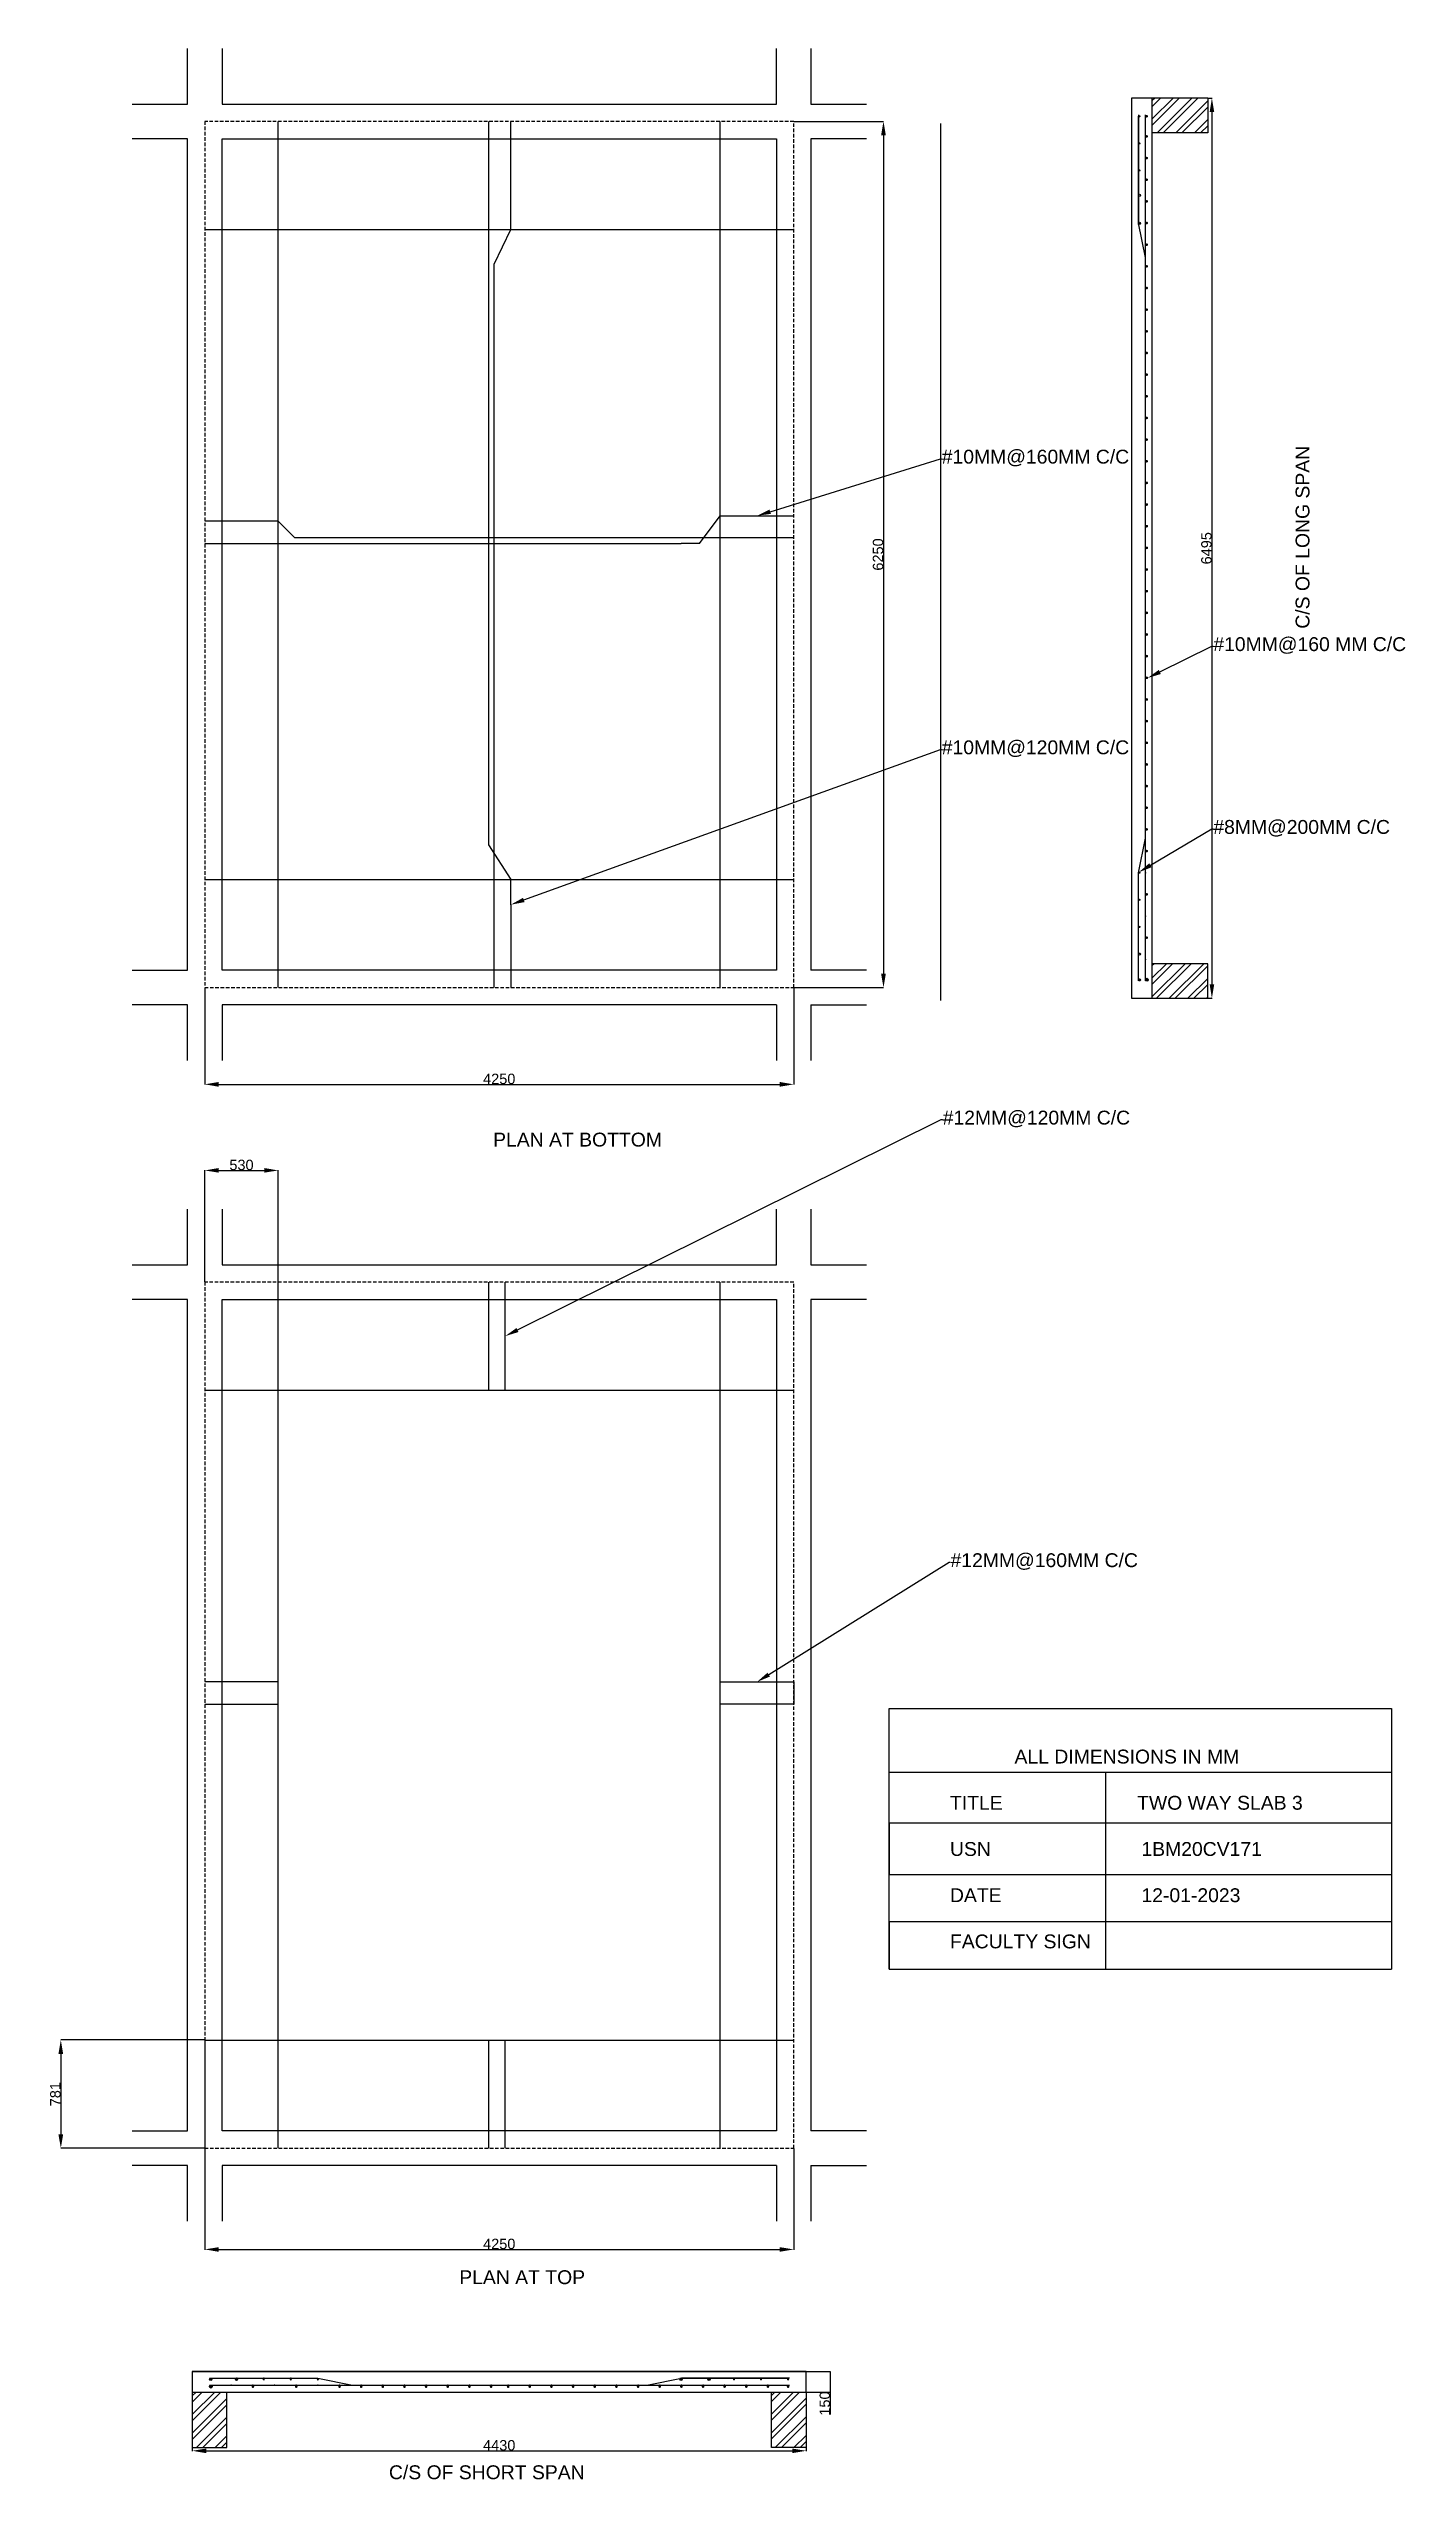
# Model space of a CAD drawing. Header units: inches. Extents: x 448145 to 618619, y -64863 to 148507.
# Drawn here: x 453236 to 463028, y 111981 to 129519 of the extents above; entities that cross this region are included whole.
import ezdxf
from ezdxf import colors
from ezdxf.entities.mleader import LeaderData, LeaderLine
from ezdxf.math import Vec2, Vec3

# ---------------------------------------------------------------- set-up
doc = ezdxf.new("R2010")
doc.units = ezdxf.units.IN
doc.header["$MEASUREMENT"] = 0
doc.linetypes.add('DASHEDX2', pattern=[38.1, 25.4, -12.7])
doc.styles.get("Standard").update_dxf_attribs({"font": 'Arial.ttf', "height": 75})
doc.dimstyles.new('ISO-25', dxfattribs={"dimtxt": 2.5, "dimasz": 2.5, "dimexe": 1.25, "dimexo": 0.625, "dimtad": 1, "dimtxsty": 'Standard', "dimcen": 2.5, "dimadec": 0, "dimazin": 0, "dimtfac": 1, "dimtmove": 0, "dimatfit": 3, "dimfxl": 0, "dimarcsym": 0})
pattern_1 = [(45, (451863.91, 122701.06), (-67.3519, 67.3519), []), (45, (451908.81, 122701.06), (-67.3519, 67.3519), [])]

msp = doc.modelspace()

# ---------------------------------------------------------------- texts
at = {"insert": (462235.255, 125333.492), "char_height": 100, "attachment_point": 1, "rotation": 90}
msp.add_mtext_dynamic_manual_height_columns('C/S OF LONG SPAN', width=2683.8283, gutter_width=12.5, heights=[0], dxfattribs=at)
at = {"char_height": 100, "attachment_point": 1}
for s, width, insert in [('PLAN AT BOTTOM', 3233.06691, (456443.833, 121697.383)), ('            ALL DIMENSIONS IN MM\\P\\PTITLE                         TWO WAY SLAB 3\\P\\PUSN                            1BM20CV171\\P\\PDATE                          12-01-2023\\P\\PFACULTY SIGN       ', 10712.76427, (459740.919, 117245.818)), ('PLAN AT TOP', 1989.15788, (456199.444, 113489.498)), ('C/S OF SHORT SPAN', 1756.9819, (455691.953, 112082.134))]:
    msp.add_mtext_dynamic_manual_height_columns(s, width=width, gutter_width=12.5, heights=[0], dxfattribs=dict(at, insert=insert))

# ---------------------------------------------------------------- blocks, each defined once
blk = doc.blocks.new('*D322')
at = {"color": 0, "lineweight": -2}
for p, q in [((454363, 114369), (454363, 113638)), ((458613, 114369), (458613, 113638)), ((454463, 113640), (458513, 113640))]:
    blk.add_line(p, q, dxfattribs=at)
at = {"color": 0}
for points in [[(454463, 113656), (454463, 113623), (454363, 113640)], [(458513, 113656), (458513, 113623), (458613, 113640)]]:
    blk.add_solid(points, dxfattribs=at)
at = {"layer": 'Defpoints', "color": 0}
for p in [(454363, 114370), (458613, 114370), (458613, 113640)]:
    blk.add_point(p, dxfattribs=at)
at = {"color": 0, "insert": (456488, 113679), "char_height": 75, "attachment_point": 5}
blk.add_mtext('4250', dxfattribs=at)
blk = doc.blocks.new('*D323')
at = {"color": 0, "lineweight": -2}
for p, q in [((461602, 129162), (461633, 129162)), ((461631, 129062), (461631, 122767)), ((461602, 122667), (461633, 122667))]:
    blk.add_line(p, q, dxfattribs=at)
at = {"color": 0}
for points in [[(461615, 129062), (461648, 129062), (461631, 129162)], [(461615, 122767), (461648, 122767), (461631, 122667)]]:
    blk.add_solid(points, dxfattribs=at)
at = {"layer": 'Defpoints', "color": 0}
for p in [(461601, 129162), (461601, 122667), (461631, 122667)]:
    blk.add_point(p, dxfattribs=at)
at = {"color": 0, "insert": (461592, 125914), "char_height": 75, "attachment_point": 5, "rotation": 90}
blk.add_mtext('6495', dxfattribs=at)
blk = doc.blocks.new('*D324')
at = {"color": 0, "lineweight": -2}
for p, q in [((454363, 122743), (454363, 122045)), ((458613, 122743), (458613, 122045)), ((454463, 122046), (458513, 122046))]:
    blk.add_line(p, q, dxfattribs=at)
at = {"color": 0}
for points in [[(454463, 122063), (454463, 122029), (454363, 122046)], [(458513, 122063), (458513, 122029), (458613, 122046)]]:
    blk.add_solid(points, dxfattribs=at)
at = {"layer": 'Defpoints', "color": 0}
for p in [(454363, 122744), (458613, 122744), (458613, 122046)]:
    blk.add_point(p, dxfattribs=at)
at = {"color": 0, "insert": (456488, 122085), "char_height": 75, "attachment_point": 5}
blk.add_mtext('4250', dxfattribs=at)
blk = doc.blocks.new('*D325')
at = {"color": 0, "lineweight": -2}
for p, q in [((458614, 128994), (459262, 128994)), ((459261, 128894), (459261, 122844)), ((458614, 122744), (459262, 122744))]:
    blk.add_line(p, q, dxfattribs=at)
at = {"color": 0}
for points in [[(459244, 128894), (459278, 128894), (459261, 128994)], [(459244, 122844), (459278, 122844), (459261, 122744)]]:
    blk.add_solid(points, dxfattribs=at)
at = {"layer": 'Defpoints', "color": 0}
for p in [(458613, 128994), (458613, 122744), (459261, 122744)]:
    blk.add_point(p, dxfattribs=at)
at = {"color": 0, "insert": (459222, 125869), "char_height": 75, "attachment_point": 5, "rotation": 90}
blk.add_mtext('6250', dxfattribs=at)
blk = doc.blocks.new('*D326')
at = {"color": 0, "lineweight": -2}
for p, q in [((458704, 112760), (458878, 112760)), ((458704, 112610), (458878, 112610)), ((458877, 112757), (458877, 112612)), ((458877, 112610), (458877, 112448))]:
    blk.add_line(p, q, dxfattribs=at)
at = {"color": 0}
for points in [[(458876, 112757), (458877, 112757), (458877, 112760)], [(458876, 112612), (458877, 112612), (458877, 112610)]]:
    blk.add_solid(points, dxfattribs=at)
at = {"layer": 'Defpoints', "color": 0}
for p in [(458703, 112760), (458703, 112610), (458877, 112610)]:
    blk.add_point(p, dxfattribs=at)
at = {"color": 0, "insert": (458838, 112528), "char_height": 75, "attachment_point": 5, "rotation": 90}
blk.add_mtext('150', dxfattribs=at)
blk = doc.blocks.new('*D327')
at = {"color": 0, "lineweight": -2}
for p, q in [((454362, 115151), (453323, 115151)), ((453324, 115051), (453324, 114470)), ((454362, 114370), (453323, 114370))]:
    blk.add_line(p, q, dxfattribs=at)
at = {"color": 0}
for points in [[(453307, 115051), (453341, 115051), (453324, 115151)], [(453307, 114470), (453341, 114470), (453324, 114370)]]:
    blk.add_solid(points, dxfattribs=at)
at = {"layer": 'Defpoints', "color": 0}
for p in [(454363, 115151), (453324, 114370), (454363, 114370)]:
    blk.add_point(p, dxfattribs=at)
at = {"color": 0, "insert": (453285, 114760), "char_height": 75, "attachment_point": 5, "rotation": 90}
blk.add_mtext('781', dxfattribs=at)
blk = doc.blocks.new('*D328')
at = {"color": 0, "lineweight": -2}
for p, q in [((454363, 120620), (454363, 121427)), ((454463, 121425), (454793, 121425)), ((454893, 120620), (454893, 121427))]:
    blk.add_line(p, q, dxfattribs=at)
at = {"color": 0}
for points in [[(454463, 121442), (454463, 121409), (454363, 121425)], [(454793, 121442), (454793, 121409), (454893, 121425)]]:
    blk.add_solid(points, dxfattribs=at)
at = {"layer": 'Defpoints', "color": 0}
for p in [(454893, 121425), (454363, 120620), (454893, 120620)]:
    blk.add_point(p, dxfattribs=at)
at = {"color": 0, "insert": (454628, 121464), "char_height": 75, "attachment_point": 5}
blk.add_mtext('530', dxfattribs=at)
blk = doc.blocks.new('*D329')
at = {"color": 0, "lineweight": -2}
for p, q in [((454273, 112209), (454273, 112185)), ((454373, 112187), (458603, 112187)), ((458703, 112209), (458703, 112185))]:
    blk.add_line(p, q, dxfattribs=at)
at = {"color": 0}
for points in [[(454373, 112203), (454373, 112170), (454273, 112187)], [(458603, 112203), (458603, 112170), (458703, 112187)]]:
    blk.add_solid(points, dxfattribs=at)
at = {"layer": 'Defpoints', "color": 0}
for p in [(454273, 112210), (458703, 112210), (458703, 112187)]:
    blk.add_point(p, dxfattribs=at)
at = {"color": 0, "insert": (456488, 112226), "char_height": 75, "attachment_point": 5}
blk.add_mtext('4430', dxfattribs=at)

# ---------------------------------------------------------------- dimensions: what is measured, and where the dimension line sits
for base, p1, p2, picture, middle in [((461631.3806, 122666.6657), (461601.0055, 129161.6705), (461601.0055, 122666.6657), '*D323', (461592.4626, 125914.1681)), ((459260.938, 122743.864), (458612.93, 128993.864), (458612.93, 122743.864), '*D325', (459222.02, 125868.864)), ((453324.037, 114369.811), (454362.93, 115150.811), (454362.93, 114369.811), '*D327', (453285.119, 114760.311))]:
    dim = msp.add_linear_dim(base=base, p1=p1, p2=p2, angle=90, dimstyle='ISO-25', override={"dimtxt": 100, "dimasz": 100})
    dim.commit()
    dim.dimension.update_dxf_attribs({"geometry": picture, "text_midpoint": middle})
for base, p1, p2, picture, middle in [((458612.93, 122046.054), (454362.93, 122743.864), (458612.93, 122743.864), '*D324', (456487.93, 122084.972)), ((454892.93, 121425.363), (454362.93, 120619.811), (454892.93, 120619.811), '*D328', (454627.93, 121464.307)), ((458612.93, 113639.596), (454362.93, 114369.811), (458612.93, 114369.811), '*D322', (456487.93, 113678.514)), ((458702.93, 112186.73), (454272.93, 112209.923), (458702.93, 112209.923), '*D329', (456487.93, 112225.674))]:
    dim = msp.add_linear_dim(base=base, p1=p1, p2=p2, dimstyle='ISO-25', override={"dimtxt": 100, "dimasz": 100})
    dim.commit()
    dim.dimension.update_dxf_attribs({"geometry": picture, "text_midpoint": middle})
dim = msp.add_linear_dim(base=(458876.764, 112609.923), p1=(458702.93, 112759.923), p2=(458702.93, 112609.923), angle=90, dimstyle='ISO-25')
dim.commit()
dim.dimension.update_dxf_attribs({"geometry": '*D326', "text_midpoint": (458837.846, 112527.603)})

# ---------------------------------------------------------------- hatches: boundary and pattern name
h = msp.add_hatch()
h.set_pattern_fill('ANSI32', color=256, scale=10)
h.set_pattern_definition([(45, (450495.52, 121538.68), (-67.3519, 67.3519), []), (45, (450540.42, 121538.68), (-67.3519, 67.3519), [])])
h.paths.add_polyline_path([(461201.005, 122916.666), (461201.005, 122666.666), (461601.005, 122666.666), (461601.005, 122916.666)])
h.paths.add_polyline_path([(461601.005, 128911.011), (461601.005, 129161.011), (461201.005, 129161.011), (461201.005, 128911.011)])
h = msp.add_hatch(color=256)
h.dxf.hatch_style = 1
h.paths.add_polyline_path([(461117.005, 129030.542, 0.92118331), (461101.113, 129031.848), (461101.113, 129029.236, 0.92118331)])
h = msp.add_hatch(color=256)
h.dxf.hatch_style = 1
h.paths.add_polyline_path([(461151.005, 129030.893, 1), (461171.005, 129030.893, 1)])
h = msp.add_hatch(color=256)
h.dxf.hatch_style = 1
h.paths.add_polyline_path([(461117.005, 128835.292, 0.92118331), (461101.113, 128836.598), (461101.113, 128833.986, 0.92118331)])
h = msp.add_hatch(color=256)
h.dxf.hatch_style = 1
h.paths.add_polyline_path([(461151.005, 128885.416, 1), (461171.005, 128885.416, 1)])
h = msp.add_hatch(color=256)
h.dxf.hatch_style = 1
h.paths.add_polyline_path([(461151.005, 128729.166, 1), (461171.005, 128729.166, 1)])
h = msp.add_hatch(color=256)
h.dxf.hatch_style = 1
h.paths.add_polyline_path([(461117.005, 128640.042, 0.92118331), (461101.113, 128641.348), (461101.113, 128638.736, 0.92118331)])
h = msp.add_hatch(color=256)
h.dxf.hatch_style = 1
h.paths.add_polyline_path([(461151.005, 128572.916, 1), (461171.005, 128572.916, 1)])
h = msp.add_hatch(color=256)
h.dxf.hatch_style = 1
h.paths.add_polyline_path([(461101.005, 128461.348), (461101.005, 128458.761, 0.921923971), (461116.9, 128460.055, 0.921923971)])
h.paths.add_polyline_path([(461101.005, 122986.916), (461101.005, 122984.329, 0.921923971), (461116.9, 122985.622, 0.921923971)])
h = msp.add_hatch(color=256)
h.dxf.hatch_style = 1
h.paths.add_polyline_path([(461151.005, 128416.666, 1), (461171.005, 128416.666, 1)])
h = msp.add_hatch(color=256)
h.dxf.hatch_style = 1
h.paths.add_polyline_path([(461102.619, 128252.599, 0.711407974), (461116.898, 128257.556, 0.871842958), (461101.195, 128259.716)])
h = msp.add_hatch(color=256)
h.dxf.hatch_style = 1
h.paths.add_polyline_path([(461151.005, 128260.416, 1), (461171.005, 128260.416, 1)])
h = msp.add_hatch(color=256)
h.dxf.hatch_style = 1
h.paths.add_polyline_path([(461151.005, 128104.166, 1), (461171.005, 128104.166, 1)])
h = msp.add_hatch(color=256)
h.dxf.hatch_style = 1
h.paths.add_polyline_path([(461151.005, 127947.916, 1), (461171.005, 127947.916, 1)])
h = msp.add_hatch(color=256)
h.dxf.hatch_style = 1
h.paths.add_polyline_path([(461151.005, 127791.666, 1), (461171.005, 127791.666, 1)])
h = msp.add_hatch(color=256)
h.dxf.hatch_style = 1
h.paths.add_polyline_path([(461151.005, 127635.416, 1), (461171.005, 127635.416, 1)])
h = msp.add_hatch(color=256)
h.dxf.hatch_style = 1
h.paths.add_polyline_path([(461151.005, 127479.166, 1), (461171.005, 127479.166, 1)])
h = msp.add_hatch(color=256)
h.dxf.hatch_style = 1
h.paths.add_polyline_path([(461151.005, 127322.916, 1), (461171.005, 127322.916, 1)])
h = msp.add_hatch(color=256)
h.dxf.hatch_style = 1
h.paths.add_polyline_path([(461151.005, 127166.666, 1), (461171.005, 127166.666, 1)])
h = msp.add_hatch(color=256)
h.dxf.hatch_style = 1
h.paths.add_polyline_path([(461151.005, 127010.416, 1), (461171.005, 127010.416, 1)])
h = msp.add_hatch(color=256)
h.dxf.hatch_style = 1
h.paths.add_polyline_path([(461151.005, 126854.166, 1), (461171.005, 126854.166, 1)])
h = msp.add_hatch(color=256)
h.dxf.hatch_style = 1
h.paths.add_polyline_path([(461151.005, 126697.916, 1), (461171.005, 126697.916, 1)])
h = msp.add_hatch(color=256)
h.dxf.hatch_style = 1
h.paths.add_polyline_path([(461151.005, 126541.666, 1), (461171.005, 126541.666, 1)])
h = msp.add_hatch(color=256)
h.dxf.hatch_style = 1
h.paths.add_polyline_path([(461151.005, 126385.416, 1), (461171.005, 126385.416, 1)])
h = msp.add_hatch(color=256)
h.dxf.hatch_style = 1
h.paths.add_polyline_path([(461151.005, 126229.166, 1), (461171.005, 126229.166, 1)])
h = msp.add_hatch(color=256)
h.dxf.hatch_style = 1
h.paths.add_polyline_path([(461151.005, 126072.916, 1), (461171.005, 126072.916, 1)])
h = msp.add_hatch(color=256)
h.dxf.hatch_style = 1
h.paths.add_polyline_path([(461151.005, 125916.666, 1), (461171.005, 125916.666, 1)])
h = msp.add_hatch(color=256)
h.dxf.hatch_style = 1
h.paths.add_polyline_path([(461151.005, 125760.416, 1), (461171.005, 125760.416, 1)])
h = msp.add_hatch(color=256)
h.dxf.hatch_style = 1
h.paths.add_polyline_path([(461151.005, 125604.166, 1), (461171.005, 125604.166, 1)])
h = msp.add_hatch(color=256)
h.dxf.hatch_style = 1
h.paths.add_polyline_path([(461151.005, 125447.916, 1), (461171.005, 125447.916, 1)])
h = msp.add_hatch(color=256)
h.dxf.hatch_style = 1
h.paths.add_polyline_path([(461151.005, 125291.666, 1), (461171.005, 125291.666, 1)])
h = msp.add_hatch(color=256)
h.dxf.hatch_style = 1
h.paths.add_polyline_path([(461151.005, 125135.416, 1), (461171.005, 125135.416, 1)])
h = msp.add_hatch(color=256)
h.dxf.hatch_style = 1
h.paths.add_polyline_path([(461151.005, 124979.166, 1), (461171.005, 124979.166, 1)])
h = msp.add_hatch(color=256)
h.dxf.hatch_style = 1
h.paths.add_polyline_path([(461151.005, 124822.916, 1), (461171.005, 124822.916, 1)])
h = msp.add_hatch(color=256)
h.dxf.hatch_style = 1
h.paths.add_polyline_path([(461151.005, 124666.666, 1), (461171.005, 124666.666, 1)])
h = msp.add_hatch(color=256)
h.dxf.hatch_style = 1
h.paths.add_polyline_path([(461151.005, 124510.416, 1), (461171.005, 124510.416, 1)])
h = msp.add_hatch(color=256)
h.dxf.hatch_style = 1
h.paths.add_polyline_path([(461151.005, 124354.166, 1), (461171.005, 124354.166, 1)])
h = msp.add_hatch(color=256)
h.dxf.hatch_style = 1
h.paths.add_polyline_path([(461151.005, 124197.916, 1), (461171.005, 124197.916, 1)])
h = msp.add_hatch(color=256)
h.dxf.hatch_style = 1
h.paths.add_polyline_path([(461151.005, 124041.666, 1), (461171.005, 124041.666, 1)])
h = msp.add_hatch(color=256)
h.dxf.hatch_style = 1
h.paths.add_polyline_path([(461151.005, 123885.416, 1), (461171.005, 123885.416, 1)])
h = msp.add_hatch(color=256)
h.dxf.hatch_style = 1
h.paths.add_polyline_path([(461151.005, 123729.166, 1), (461171.005, 123729.166, 1)])
h = msp.add_hatch(color=256)
h.dxf.hatch_style = 1
h.paths.add_polyline_path([(461117.005, 123572.666, 0.92118331), (461101.113, 123573.972), (461101.113, 123571.36, 0.92118331)])
h = msp.add_hatch(color=256)
h.dxf.hatch_style = 1
h.paths.add_polyline_path([(461117.005, 123377.416, 0.92118331), (461101.113, 123378.722), (461101.113, 123376.11, 0.92118331)])
h = msp.add_hatch(color=256)
h.dxf.hatch_style = 1
h.paths.add_polyline_path([(461151.005, 123416.666, 1), (461171.005, 123416.666, 1)])
h = msp.add_hatch(color=256)
h.dxf.hatch_style = 1
h.paths.add_polyline_path([(461117.005, 123182.166, 0.92118331), (461101.113, 123183.472), (461101.113, 123180.86, 0.92118331)])
h = msp.add_hatch(color=256)
h.dxf.hatch_style = 1
h.paths.add_polyline_path([(461151.005, 123104.166, 1), (461171.005, 123104.166, 1)])
h = msp.add_hatch(color=256)
h.dxf.hatch_style = 1
h.paths.add_polyline_path([(461116.898, 122799.68, 0.92118331), (461101.005, 122800.986), (461101.005, 122798.374, 0.92118331)])
h = msp.add_hatch(color=256)
h.dxf.hatch_style = 1
h.paths.add_polyline_path([(461171.013, 122801.069, 1), (461151.013, 122801.069, 1)])
h = msp.add_hatch()
h.set_pattern_fill('ANSI32', color=256, scale=10)
h.set_pattern_definition(pattern_1)
h.paths.add_polyline_path([(454272.93, 112209.923), (454522.93, 112209.923), (454522.93, 112609.923), (454272.93, 112609.923)])
h = msp.add_hatch(color=256)
h.dxf.hatch_style = 1
h.paths.add_polyline_path([(454417.333, 112649.916, 1), (454397.333, 112649.916, 1)])
h = msp.add_hatch(color=256)
h.dxf.hatch_style = 1
h.paths.add_polyline_path([(454405.944, 112694.031, 0.92118331), (454407.251, 112709.923), (454404.638, 112709.923, 0.92118331)])
h = msp.add_hatch(color=256)
h.dxf.hatch_style = 1
h.paths.add_polyline_path([(454593.18, 112709.923), (454590.593, 112709.923, 0.921923971), (454591.887, 112694.029, 0.921923971)])
h = msp.add_hatch(color=256)
h.dxf.hatch_style = 1
h.paths.add_polyline_path([(454710.43, 112659.923, 1), (454710.43, 112639.923, 1)])
h = msp.add_hatch(color=256)
h.dxf.hatch_style = 1
h.paths.add_polyline_path([(454788.43, 112693.923, 0.92118331), (454789.737, 112709.816), (454787.124, 112709.816, 0.92118331)])
h = msp.add_hatch(color=256)
h.dxf.hatch_style = 1
h.paths.add_polyline_path([(454983.68, 112693.923, 0.92118331), (454984.987, 112709.816), (454982.374, 112709.816, 0.92118331)])
h = msp.add_hatch(color=256)
h.dxf.hatch_style = 1
h.paths.add_polyline_path([(455022.93, 112659.923, 1), (455022.93, 112639.923, 1)])
h = msp.add_hatch(color=256)
h.dxf.hatch_style = 1
h.paths.add_polyline_path([(455178.93, 112693.923, 0.92118331), (455180.237, 112709.816), (455177.624, 112709.816, 0.92118331)])
h = msp.add_hatch(color=256)
h.dxf.hatch_style = 1
h.paths.add_polyline_path([(455335.43, 112659.923, 1), (455335.43, 112639.923, 1)])
h = msp.add_hatch(color=256)
h.dxf.hatch_style = 1
h.paths.add_polyline_path([(455491.68, 112659.923, 1), (455491.68, 112639.923, 1)])
h = msp.add_hatch(color=256)
h.dxf.hatch_style = 1
h.paths.add_polyline_path([(455647.93, 112659.923, 1), (455647.93, 112639.923, 1)])
h = msp.add_hatch(color=256)
h.dxf.hatch_style = 1
h.paths.add_polyline_path([(455804.18, 112659.923, 1), (455804.18, 112639.923, 1)])
h = msp.add_hatch(color=256)
h.dxf.hatch_style = 1
h.paths.add_polyline_path([(455960.43, 112659.923, 1), (455960.43, 112639.923, 1)])
h = msp.add_hatch(color=256)
h.dxf.hatch_style = 1
h.paths.add_polyline_path([(456116.68, 112659.923, 1), (456116.68, 112639.923, 1)])
h = msp.add_hatch(color=256)
h.dxf.hatch_style = 1
h.paths.add_polyline_path([(456272.93, 112659.923, 1), (456272.93, 112639.923, 1)])
h = msp.add_hatch(color=256)
h.dxf.hatch_style = 1
h.paths.add_polyline_path([(456429.18, 112659.923, 1), (456429.18, 112639.923, 1)])
h = msp.add_hatch(color=256)
h.dxf.hatch_style = 1
h.paths.add_polyline_path([(456552.336, 112659.923, 1), (456552.336, 112639.923, 1)])
h = msp.add_hatch(color=256)
h.dxf.hatch_style = 1
h.paths.add_polyline_path([(456708.586, 112659.923, 1), (456708.586, 112639.923, 1)])
h = msp.add_hatch(color=256)
h.dxf.hatch_style = 1
h.paths.add_polyline_path([(456864.836, 112659.923, 1), (456864.836, 112639.923, 1)])
h = msp.add_hatch(color=256)
h.dxf.hatch_style = 1
h.paths.add_polyline_path([(457021.086, 112659.923, 1), (457021.086, 112639.923, 1)])
h = msp.add_hatch(color=256)
h.dxf.hatch_style = 1
h.paths.add_polyline_path([(457177.336, 112659.923, 1), (457177.336, 112639.923, 1)])
h = msp.add_hatch(color=256)
h.dxf.hatch_style = 1
h.paths.add_polyline_path([(457333.586, 112659.923, 1), (457333.586, 112639.923, 1)])
h = msp.add_hatch(color=256)
h.dxf.hatch_style = 1
h.paths.add_polyline_path([(457489.836, 112659.923, 1), (457489.836, 112639.923, 1)])
h = msp.add_hatch(color=256)
h.dxf.hatch_style = 1
h.paths.add_polyline_path([(457646.086, 112659.923, 1), (457646.086, 112639.923, 1)])
h = msp.add_hatch(color=256)
h.dxf.hatch_style = 1
h.paths.add_polyline_path([(457801.636, 112709.734), (457794.519, 112708.31, 0.711407974), (457799.476, 112694.031, 0.871842958)])
h = msp.add_hatch(color=256)
h.dxf.hatch_style = 1
h.paths.add_polyline_path([(457802.336, 112659.923, 1), (457802.336, 112639.923, 1)])
h = msp.add_hatch(color=256)
h.dxf.hatch_style = 1
h.paths.add_polyline_path([(457958.586, 112659.923, 1), (457958.586, 112639.923, 1)])
h = msp.add_hatch()
h.set_pattern_fill('ANSI32', color=256, scale=10)
h.set_pattern_definition([(45, (438888.57, 105089.79), (-67.3519, 67.3519), []), (45, (438933.47, 105089.79), (-67.3519, 67.3519), [])])
h.paths.add_polyline_path([(458001.974, 112694.029, 0.921923971), (458003.268, 112709.923), (458000.681, 112709.923, 0.921923971)])
h = msp.add_hatch(color=256)
h.dxf.hatch_style = 1
h.paths.add_polyline_path([(458009.974, 112702.029, 0.367407321), (458003.268, 112709.923), (458000.681, 112709.923, 0.367407321), (457993.974, 112702.029, 1)])
h = msp.add_hatch(color=256)
h.dxf.hatch_style = 1
h.paths.add_polyline_path([(458114.836, 112659.923, 1), (458114.836, 112639.923, 1)])
h = msp.add_hatch(color=256)
h.dxf.hatch_style = 1
h.paths.add_polyline_path([(458181.962, 112693.923, 0.92118331), (458183.268, 112709.816), (458180.656, 112709.816, 0.92118331)])
h = msp.add_hatch(color=256)
h.dxf.hatch_style = 1
h.paths.add_polyline_path([(458271.086, 112659.923, 1), (458271.086, 112639.923, 1)])
h = msp.add_hatch(color=256)
h.dxf.hatch_style = 1
h.paths.add_polyline_path([(458377.212, 112693.923, 0.92118331), (458378.518, 112709.816), (458375.906, 112709.816, 0.92118331)])
h = msp.add_hatch(color=256)
h.dxf.hatch_style = 1
h.paths.add_polyline_path([(458427.336, 112659.923, 1), (458427.336, 112639.923, 1)])
h = msp.add_hatch()
h.set_pattern_fill('ANSI32', color=256, scale=10)
h.set_pattern_definition(pattern_1)
h.paths.add_polyline_path([(458702.93, 112609.923), (458452.93, 112609.923), (458452.93, 112209.923), (458702.93, 112209.923)])
h = msp.add_hatch(color=256)
h.dxf.hatch_style = 1
h.paths.add_polyline_path([(458572.813, 112659.923, 1), (458572.813, 112639.923, 1)])
h = msp.add_hatch(color=256)
h.dxf.hatch_style = 1
h.paths.add_polyline_path([(458572.462, 112693.923, 0.92118331), (458573.768, 112709.816), (458571.156, 112709.816, 0.92118331)])

# ---------------------------------------------------------------- linework, layer by layer
for p, q in [((454237.93, 129118.864), (454237.93, 129518.864)), ((454487.93, 129518.864), (454487.93, 129118.864)), ((458487.93, 129118.864), (458487.93, 129518.864)), ((458737.93, 129518.864), (458737.93, 129118.864)), ((453837.93, 129118.864), (454237.93, 129118.864)), ((454487.93, 129118.864), (458487.93, 129118.864)), ((458737.93, 129118.864), (459137.93, 129118.864)), ((461601.005, 129161.671), (461051.005, 129161.671)), ((461051.005, 129161.671), (461051.005, 129161.011)), ((461051.005, 129161.011), (461051.005, 122666.666)), ((461201.005, 129161.011), (461201.005, 129161.671)), ((461201.005, 122666.666), (461201.005, 129161.011)), ((461601.005, 129161.011), (461601.005, 129161.671)), ((461601.005, 129161.011), (461601.005, 128911.011)), ((454892.93, 122743.864), (454892.93, 128993.864)), ((456410.688, 128993.864), (456410.688, 123774.864)), ((456571.28, 128212.864), (456571.28, 128993.864)), ((458082.93, 122743.864), (458082.93, 128993.864)), ((459671.405, 128979.479), (459671.405, 122650.589)), ((461101.005, 129041.666), (461101.005, 128260.666)), ((461101.005, 128249.542), (461101.005, 129030.542)), ((461151.005, 122791.666), (461151.005, 129041.666)), ((461601.005, 128911.011), (461201.005, 128911.011)), ((454237.93, 128868.864), (453837.93, 128868.864)), ((454237.93, 122868.864), (454237.93, 128868.864)), ((454487.93, 122868.864), (454487.93, 128868.864)), ((454487.93, 128868.864), (458487.93, 128868.864)), ((458487.93, 128868.864), (458487.93, 122868.864)), ((458737.93, 128868.864), (458737.93, 122868.864)), ((459137.93, 128868.864), (458737.93, 128868.864)), ((454362.93, 128212.864), (458612.93, 128212.864)), ((456451.28, 128212.864), (456571.28, 128212.864)), ((456451.28, 127962.864), (456571.28, 128212.864)), ((461151.005, 128010.666), (461101.005, 128260.666)), ((456451.28, 122743.864), (456451.28, 127962.864)), ((454892.93, 126108.176), (454362.93, 126108.176)), ((454487.93, 125947.584), (454487.93, 126107.584)), ((454892.93, 125988.176), (454892.93, 126108.176)), ((455012.93, 125988.176), (454892.93, 126108.176)), ((457932.93, 125947.584), (458082.93, 126148.176)), ((458082.93, 125988.176), (458082.93, 126148.176)), ((458082.93, 126148.176), (458612.93, 126148.176)), ((454362.93, 125947.584), (457801.871, 125947.584)), ((458612.93, 125988.176), (455012.93, 125988.176)), ((457932.93, 125947.584), (457801.871, 125947.584)), ((461101.005, 123572.666), (461151.005, 123822.666)), ((456410.688, 123774.864), (456571.28, 123524.864)), ((454362.93, 123524.864), (458612.93, 123524.864)), ((456410.688, 123524.864), (456530.688, 123524.864)), ((456571.28, 123342.33), (456571.28, 123524.864)), ((461101.005, 122791.666), (461101.005, 123572.666)), ((456571.28, 123342.33), (456571.28, 122743.864)), ((453837.93, 122868.864), (454237.93, 122868.864)), ((458487.93, 122868.864), (454487.93, 122868.864)), ((459137.93, 122868.864), (458737.93, 122868.864)), ((461601.005, 122916.666), (461201.005, 122916.666)), ((461601.005, 122666.666), (461601.005, 122916.666)), ((454237.93, 122618.864), (453837.93, 122618.864)), ((454237.93, 122218.864), (454237.93, 122618.864)), ((458487.93, 122618.864), (454487.93, 122618.864)), ((454487.93, 122618.864), (454487.93, 122218.864)), ((458487.93, 122618.864), (458487.93, 122618.864)), ((458487.93, 122618.864), (458487.93, 122418.864)), ((458737.93, 122618.864), (458737.93, 122218.864)), ((458737.93, 122618.864), (459137.93, 122618.864)), ((461051.005, 122666.666), (461201.005, 122666.666)), ((461201.005, 122666.666), (461601.005, 122666.666)), ((458487.93, 122418.864), (458487.93, 122218.864)), ((454237.93, 120744.811), (454237.93, 121144.811)), ((454487.93, 121144.811), (454487.93, 120744.811)), ((458487.93, 120744.811), (458487.93, 121144.811)), ((458737.93, 121144.811), (458737.93, 120744.811)), ((453837.93, 120744.811), (454237.93, 120744.811)), ((454487.93, 120744.811), (458487.93, 120744.811)), ((458737.93, 120744.811), (459137.93, 120744.811)), ((454237.93, 120494.811), (453837.93, 120494.811)), ((454237.93, 114494.811), (454237.93, 120494.811)), ((454487.93, 114494.811), (454487.93, 120494.811)), ((454487.93, 120494.811), (458487.93, 120494.811)), ((454892.93, 114369.811), (454892.93, 120619.811)), ((456410.688, 120619.811), (456410.688, 119838.811)), ((456530.688, 119838.811), (456530.688, 120619.811)), ((458082.93, 114369.811), (458082.93, 120619.811)), ((458487.93, 120494.811), (458487.93, 114494.811)), ((458737.93, 120494.811), (458737.93, 114494.811)), ((459137.93, 120494.811), (458737.93, 120494.811)), ((454362.93, 119838.811), (458612.93, 119838.811)), ((456410.688, 119838.811), (456530.688, 119838.811)), ((456451.28, 119838.811), (456571.28, 119838.811)), ((454892.93, 117734.124), (454362.93, 117734.124)), ((454892.93, 117614.124), (454892.93, 117734.124)), ((458082.93, 117734.124), (458612.93, 117734.124)), ((458612.93, 117734.124), (458612.93, 117574.124)), ((454362.93, 117573.532), (454892.93, 117573.532)), ((458612.93, 117574.124), (458082.93, 117574.04)), ((459301.043, 117084.424), (462927.787, 117084.424)), ((460866.532, 115662.223), (460866.532, 117084.424)), ((462927.787, 117084.424), (462927.787, 116716.514)), ((462927.787, 116716.514), (459301.043, 116716.514)), ((459301.043, 116716.514), (459301.043, 116344.771)), ((459301.043, 116344.771), (462927.787, 116344.771)), ((462927.787, 116344.771), (462927.787, 116003.688)), ((462927.787, 116003.688), (459301.043, 116003.688)), ((459301.043, 116003.688), (459301.043, 115662.223)), ((459301.043, 115662.223), (462927.787, 115662.223)), ((454362.93, 115150.811), (458612.93, 115150.811)), ((454362.93, 115150.811), (454362.93, 114369.811)), ((456410.688, 115150.811), (456530.688, 115150.811)), ((456410.688, 115150.811), (456410.688, 114369.811)), ((456530.688, 114369.811), (456530.688, 115150.811)), ((453837.93, 114494.811), (454237.93, 114494.811)), ((458487.93, 114494.811), (454487.93, 114494.811)), ((459137.93, 114494.811), (458737.93, 114494.811)), ((454237.93, 114244.811), (453837.93, 114244.811)), ((454237.93, 113844.811), (454237.93, 114244.811)), ((458487.93, 114244.811), (454487.93, 114244.811)), ((454487.93, 114244.811), (454487.93, 113844.811)), ((458487.93, 114244.811), (458487.93, 114244.811)), ((458487.93, 114244.811), (458487.93, 114044.811)), ((458737.93, 114244.811), (458737.93, 113844.811)), ((458737.93, 114244.811), (459137.93, 114244.811)), ((458487.93, 114044.811), (458487.93, 113844.811)), ((456487.93, 112759.923), (454272.93, 112759.923)), ((454272.93, 112759.923), (454272.93, 112609.923)), ((454272.93, 112759.923), (458702.93, 112759.923)), ((454272.93, 112609.923), (456487.93, 112609.923)), ((454272.93, 112609.923), (454272.93, 112209.923)), ((454397.93, 112709.923), (455178.93, 112709.923)), ((454397.93, 112659.923), (456487.93, 112659.923)), ((454522.93, 112209.923), (454522.93, 112609.923)), ((455178.93, 112709.923), (455428.93, 112659.923)), ((458702.93, 112759.923), (456487.93, 112759.923)), ((456487.93, 112659.923), (458583.586, 112659.923)), ((456487.93, 112609.923), (458702.93, 112609.923)), ((457552.586, 112659.923), (457802.586, 112709.923)), ((457791.462, 112709.923), (458572.462, 112709.923)), ((458583.586, 112709.923), (457802.586, 112709.923)), ((458452.93, 112209.923), (458452.93, 112609.923)), ((458702.93, 112609.923), (458702.93, 112759.923)), ((458702.93, 112609.923), (458702.93, 112209.923)), ((454272.93, 112209.923), (454522.93, 112209.923)), ((458702.93, 112209.923), (458452.93, 112209.923))]:
    msp.add_line(p, q)
at = {"linetype": 'DASHEDX2'}
for p, q in [((458612.93, 128993.864), (454362.93, 128993.864)), ((454362.93, 128993.864), (454362.93, 122743.864)), ((458612.93, 122743.864), (458612.93, 128993.864)), ((454362.93, 122743.864), (458612.93, 122743.864)), ((458612.93, 120619.811), (454362.93, 120619.811)), ((454362.93, 120619.811), (454362.93, 114369.811)), ((458612.93, 114369.811), (458612.93, 120619.811)), ((454362.93, 114369.811), (458612.93, 114369.811))]:
    msp.add_line(p, q, dxfattribs=at)
msp.add_lwpolyline([(459301.043, 115662.223), (459301.043, 117542.258), (462927.787, 117542.258), (462927.787, 115662.223)])
for centre, radius in [((461108.9, 128460.055), 8), ((461108.898, 128257.556), 8), ((461108.9, 122985.622), 8), ((461108.898, 122799.68), 8), ((461161.013, 122801.069), 10), ((454407.333, 112649.916), 10), ((454405.944, 112702.031), 8), ((454591.887, 112702.029), 8), ((457799.476, 112702.031), 8), ((458001.974, 112702.029), 8)]:
    msp.add_circle(centre, radius)
for p in [(461151.005, 128885.416), (461151.005, 128729.166), (461151.005, 128572.916), (461151.005, 128416.666), (461151.005, 128260.416), (461151.005, 128104.166), (461151.005, 127947.916), (461151.005, 127791.666), (461151.005, 127635.416), (461151.005, 127479.166), (461151.005, 127322.916), (461151.005, 127166.666), (461151.005, 127010.416), (461151.005, 126854.166), (461151.005, 126697.916), (461151.005, 126541.666), (461151.005, 126385.416), (461151.005, 126229.166), (461151.005, 126072.916), (461151.005, 125916.666), (461151.005, 125760.416), (461151.005, 125604.166), (461151.005, 125447.916), (461151.005, 125291.666), (461151.005, 125135.416), (461151.005, 124979.166), (461151.005, 124822.916), (461151.005, 124666.666), (461151.005, 124510.416), (461151.005, 124354.166), (461151.005, 124197.916), (461151.005, 124041.666), (461151.005, 123885.416), (461151.005, 123729.166), (461151.005, 123572.916), (461101.005, 123377.416), (461151.005, 123416.666), (461101.005, 123182.166), (461151.005, 123260.416), (461101.005, 122986.916), (461151.005, 123104.166), (461151.005, 122947.916), (454554.18, 112659.923), (454593.18, 112709.923), (454710.43, 112659.923), (454788.43, 112709.923), (454866.68, 112659.923), (454983.68, 112709.923), (455022.93, 112659.923), (455179.18, 112659.923), (455335.43, 112659.923), (455491.68, 112659.923), (455647.93, 112659.923), (455804.18, 112659.923), (455960.43, 112659.923), (456116.68, 112659.923), (456272.93, 112659.923), (456429.18, 112659.923), (456552.336, 112659.923), (456708.586, 112659.923), (456864.836, 112659.923), (457021.086, 112659.923), (457177.336, 112659.923), (457333.586, 112659.923), (457489.836, 112659.923), (457646.086, 112659.923), (457802.336, 112659.923), (457958.586, 112659.923), (458114.836, 112659.923), (458271.086, 112659.923), (458427.336, 112659.923)]:
    msp.add_point(p)

msp.set_redraw_order([(e.dxf.handle, doc.entitydb.next_handle()) for e in msp.query("TEXT MTEXT ATTDEF DIMENSION ARC_DIMENSION")])  # texts and dimensions are drawn at this point

# ---------------------------------------------------------------- leaders
ml = msp.add_multileader_mtext('Standard')
ml.set_content('#10MM@160MM C/C', color=256)
ml.set_leader_properties()
ml.build(insert=Vec2(0, 0))
ml.multileader.update_dxf_attribs({"arrow_head_size": 100})
ctx = ml.context
ctx.base_point, ctx.char_height, ctx.arrow_head_size, ctx.plane_origin = Vec3(459679.405, 126560.07), 100, 100, Vec3(458347.93, 126148.176)
notes = []
notes.append((ctx, [(0, (1, 1, 0), (459671.405, 126560.07), (1, 0), 8, [(0, [(458347.93, 126148.176)], 0, [])])]))
ctx.mtext.insert, ctx.mtext.flow_direction = Vec3(459681.405, 126624.77), 5
ml = msp.add_multileader_mtext('Standard')
ml.set_content('#10MM@160 MM C/C', color=256)
ml.set_leader_properties()
ml.build(insert=Vec2(0, 0))
ml.multileader.update_dxf_attribs({"arrow_head_size": 100})
ctx = ml.context
ctx.base_point, ctx.char_height, ctx.arrow_head_size, ctx.plane_origin = Vec3(461639.381, 125207.435), 100, 100, Vec3(461165.801, 124977.153)
notes.append((ctx, [(0, (1, 1, 0), (461631.381, 125207.435), (1, 0), 8, [(0, [(461165.801, 124977.153)], 0, [])])]))
ctx.mtext.insert, ctx.mtext.flow_direction = Vec3(461641.381, 125272.135), 5
ml = msp.add_multileader_mtext('Standard')
ml.set_content('#10MM@120MM C/C', color=256)
ml.set_leader_properties()
ml.build(insert=Vec2(0, 0))
ml.multileader.update_dxf_attribs({"arrow_head_size": 100})
ctx = ml.context
ctx.base_point, ctx.char_height, ctx.arrow_head_size, ctx.plane_origin = Vec3(459679.405, 124462.889), 100, 100, Vec3(456571.28, 123342.33)
notes.append((ctx, [(0, (1, 1, 0), (459671.405, 124462.889), (1, 0), 8, [(0, [(456571.28, 123342.33)], 0, [])])]))
ctx.mtext.insert, ctx.mtext.flow_direction = Vec3(459681.405, 124527.589), 5
ml = msp.add_multileader_mtext('Standard')
ml.set_content('#8MM@200MM C/C', color=256)
ml.set_leader_properties()
ml.build(insert=Vec2(0, 0))
ml.multileader.update_dxf_attribs({"arrow_head_size": 100})
ctx = ml.context
ctx.base_point, ctx.char_height, ctx.arrow_head_size, ctx.plane_origin = Vec3(461639.381, 123888.583), 100, 100, Vec3(461101.595, 123575.616)
notes.append((ctx, [(0, (1, 1, 0), (461631.381, 123888.583), (1, 0), 8, [(0, [(461101.595, 123575.616)], 0, [])])]))
ctx.mtext.insert, ctx.mtext.flow_direction = Vec3(461641.381, 123953.282), 5
ml = msp.add_multileader_mtext('Standard')
ml.set_content('#12MM@120MM C/C', color=256)
ml.set_leader_properties()
ml.build(insert=Vec2(0, 0))
ml.multileader.update_dxf_attribs({"arrow_head_size": 100})
ctx = ml.context
ctx.base_point, ctx.char_height, ctx.arrow_head_size, ctx.plane_origin = Vec3(459686.177, 121791.317), 100, 100, Vec3(456530.688, 120229.311)
notes.append((ctx, [(0, (1, 1, 0), (459678.177, 121791.317), (1, 0), 8, [(0, [(456530.688, 120229.311)], 0, [])])]))
ctx.mtext.insert, ctx.mtext.flow_direction = Vec3(459688.177, 121856.017), 5
ml = msp.add_multileader_mtext('Standard')
ml.set_content('#12MM@160MM C/C', color=256)
ml.set_leader_properties()
ml.build(insert=Vec2(0, 0))
ml.multileader.update_dxf_attribs({"arrow_head_size": 100})
ctx = ml.context
ctx.base_point, ctx.char_height, ctx.arrow_head_size, ctx.plane_origin = Vec3(459742.824, 118598.071), 100, 100, Vec3(458347.93, 117734.124)
notes.append((ctx, [(0, (1, 1, 0), (459734.824, 118598.071), (1, 0), 8, [(0, [(458347.93, 117734.124)], 0, [])])]))
ctx.mtext.insert, ctx.mtext.flow_direction = Vec3(459744.824, 118662.771), 5
for ctx, leaders in notes:
    for number, flags, end, landing, length, lines in leaders:
        leader = LeaderData()
        leader.index, (leader.has_last_leader_line, leader.has_dogleg_vector, leader.attachment_direction) = number, flags
        leader.last_leader_point, leader.dogleg_vector, leader.dogleg_length = Vec3(end), Vec3(landing), length
        for number, points, colour, breaks in lines:
            line = LeaderLine()
            line.index, line.vertices, line.color, line.breaks = number, Vec3.list(points), colors.encode_raw_color(colour), breaks
            leader.lines.append(line)
        ctx.leaders.append(leader)

doc.saveas('drawing.dxf')
